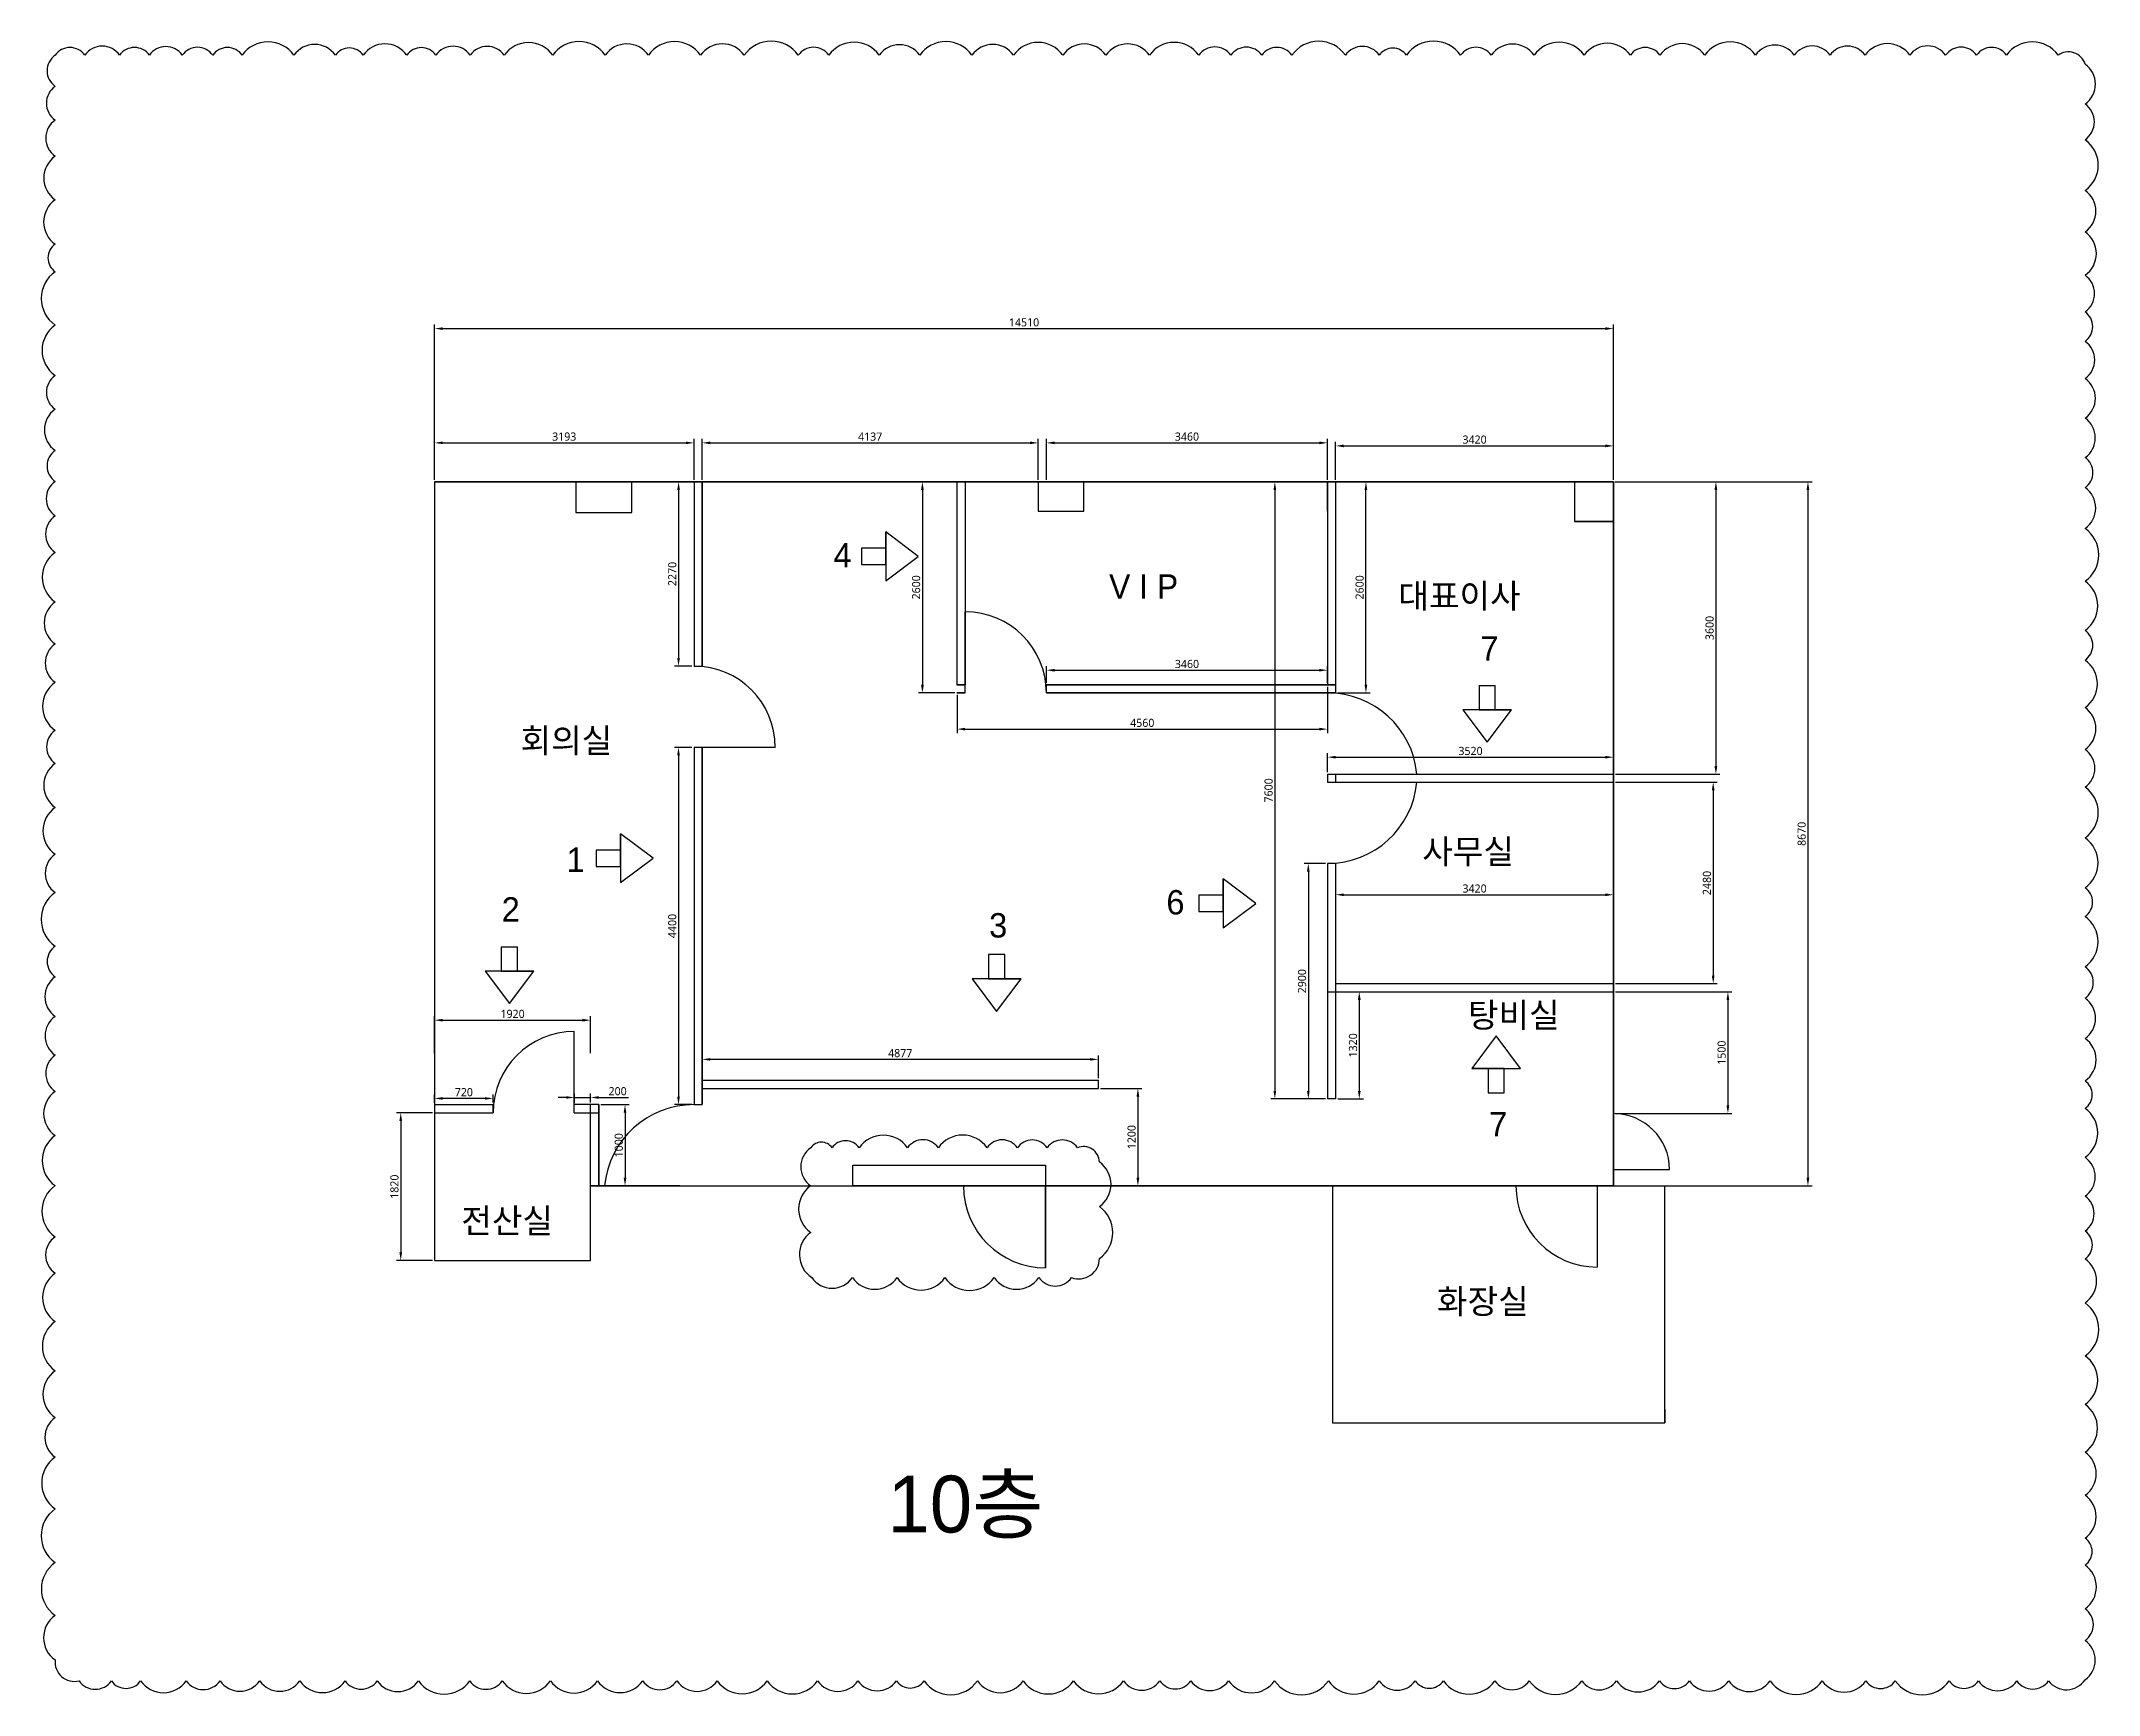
# Model space of a CAD drawing. Header units: millimetres. Extents: x -130754 to 540453, y -575484 to 640875.
# Drawn here: x 515128 to 540453, y -334652 to -314288 of the extents above; entities that cross this region are included whole.
import ezdxf

# ---------------------------------------------------------------- set-up
doc = ezdxf.new("R2010")
doc.units = ezdxf.units.MM
doc.header["$LTSCALE"] = 200
doc.layers.add('e-wire', color=4, linetype='Continuous')
doc.styles.add('굵은굴림체', font='')
doc.styles.add('맑은고딕', font='malgun.ttf')
doc.styles.get('굵은굴림체').set_extended_font_data('TaeGulim')
doc.dimstyles.new('ISO-25', dxfattribs={"dimscale": 40, "dimtxt": 2.5, "dimasz": 2.5, "dimexe": 1.25, "dimexo": 0.625, "dimtad": 1, "dimdec": 0, "dimtxsty": '맑은고딕', "dimcen": 2.5, "dimclrd": 6, "dimclre": 3, "dimadec": 0, "dimazin": 0, "dimtfac": 1, "dimtdec": 0, "dimtmove": 0, "dimatfit": 3, "dimfxl": 1, "dimarcsym": 0})

msp = doc.modelspace()

# ---------------------------------------------------------------- texts
at = {"layer": 'e-wire', "char_height": 300, "attachment_point": 1, "style": '굵은굴림체'}
for s, insert in [('4', (524879.2, -320468.5)), ('7', (532841.7, -321615.6)), ('1', (521594.2, -324217.2)), ('2', (520795.8, -324829.8)), ('6', (528976.6, -324741.8)), ('3', (526794.9, -325025.8)), ('7', (532949.2, -327475))]:
    msp.add_mtext_dynamic_manual_height_columns(s, width=2.438, gutter_width=208.4, heights=[0], dxfattribs=dict(at, insert=insert))
at = {"layer": 'e-wire', "attachment_point": 1, "style": '굵은굴림체'}
for s, insert, char_height in [('{\\fGulim|b0|i0|c129|p50;V I P}', (528271.4, -320853.9), 300), ('{\\fGulim|b0|i0|c129|p50;대표이사}', (531831.7, -320970.5), 300), ('{\\fGulim|b0|i0|c129|p50;회의실}', (521027.6, -322749.6), 300), ('{\\fGulim|b0|i0|c129|p50;사무실}', (532125.8, -324116.7), 300), ('{\\fGulim|b0|i0|c129|p50;탕비실}', (532687.9, -326131.3), 300), ('{\\fGulim|b0|i0|c129|p50;전산실}', (520298.3, -328663.6), 300), ('{\\fGulim|b0|i0|c129|p50;화장실}', (532307, -329657.1), 300), ('10{\\fGulim|b0|i0|c129|p50;층}', (525544.8, -331952.2), 700)]:
    msp.add_mtext(s, dxfattribs=dict(at, insert=insert, char_height=char_height))

# ---------------------------------------------------------------- blocks, each defined once
blk = doc.blocks.new('*D553')
at = {"layer": 'DefPoints', "color": 0, "transparency": 16777216}
for p in [(527400, -319235), (523263, -319714), (527400, -319714)]:
    blk.add_point(p, dxfattribs=at)
at = {"layer": 'e-wire', "color": 3, "lineweight": -2, "transparency": 16777216}
for p, q in [((523263, -319689), (523263, -319185)), ((527400, -319689), (527400, -319185))]:
    blk.add_line(p, q, dxfattribs=at)
at = {"layer": 'e-wire', "color": 6, "lineweight": -2, "transparency": 16777216}
blk.add_line((523363, -319235), (527300, -319235), dxfattribs=at)
at = {"layer": 'e-wire', "color": 6, "transparency": 16777216}
for points in [[(523363, -319218), (523363, -319251), (523263, -319235)], [(527300, -319218), (527300, -319251), (527400, -319235)]]:
    blk.add_solid(points, dxfattribs=at)
at = {"layer": 'e-wire', "color": 0, "transparency": 16777216, "insert": (525331, -319158), "char_height": 100, "attachment_point": 5, "style": '맑은고딕'}
blk.add_mtext('4137', dxfattribs=at)
blk = doc.blocks.new('*D554')
at = {"layer": 'DefPoints', "color": 0, "transparency": 16777216}
for p in [(523163, -319235), (519970, -319714), (523163, -319714)]:
    blk.add_point(p, dxfattribs=at)
at = {"layer": 'e-wire', "color": 3, "lineweight": -2, "transparency": 16777216}
for p, q in [((519970, -319689), (519970, -319185)), ((523163, -319689), (523163, -319185))]:
    blk.add_line(p, q, dxfattribs=at)
at = {"layer": 'e-wire', "color": 6, "lineweight": -2, "transparency": 16777216}
blk.add_line((520070, -319235), (523063, -319235), dxfattribs=at)
at = {"layer": 'e-wire', "color": 6, "transparency": 16777216}
for points in [[(520070, -319218), (520070, -319251), (519970, -319235)], [(523063, -319218), (523063, -319251), (523163, -319235)]]:
    blk.add_solid(points, dxfattribs=at)
at = {"layer": 'e-wire', "color": 0, "transparency": 16777216, "insert": (521566, -319158), "char_height": 100, "attachment_point": 5, "style": '맑은고딕'}
blk.add_mtext('3193', dxfattribs=at)
blk = doc.blocks.new('*D555')
at = {"layer": 'DefPoints', "color": 0, "transparency": 16777216}
for p in [(530960, -319235), (527500, -319714), (530960, -319714)]:
    blk.add_point(p, dxfattribs=at)
at = {"layer": 'e-wire', "color": 3, "lineweight": -2, "transparency": 16777216}
for p, q in [((527500, -319689), (527500, -319185)), ((530960, -319689), (530960, -319185))]:
    blk.add_line(p, q, dxfattribs=at)
at = {"layer": 'e-wire', "color": 6, "lineweight": -2, "transparency": 16777216}
blk.add_line((527600, -319235), (530860, -319235), dxfattribs=at)
at = {"layer": 'e-wire', "color": 6, "transparency": 16777216}
for points in [[(527600, -319218), (527600, -319251), (527500, -319235)], [(530860, -319218), (530860, -319251), (530960, -319235)]]:
    blk.add_solid(points, dxfattribs=at)
at = {"layer": 'e-wire', "color": 0, "transparency": 16777216, "insert": (529230, -319158), "char_height": 100, "attachment_point": 5, "style": '맑은고딕'}
blk.add_mtext('3460', dxfattribs=at)
blk = doc.blocks.new('*D556')
at = {"layer": 'DefPoints', "color": 0, "transparency": 16777216}
for p in [(534480, -319272), (531060, -319714), (534480, -319714)]:
    blk.add_point(p, dxfattribs=at)
at = {"layer": 'e-wire', "color": 3, "lineweight": -2, "transparency": 16777216}
for p, q in [((531060, -319689), (531060, -319222)), ((534480, -319689), (534480, -319222))]:
    blk.add_line(p, q, dxfattribs=at)
at = {"layer": 'e-wire', "color": 6, "lineweight": -2, "transparency": 16777216}
blk.add_line((531160, -319272), (534380, -319272), dxfattribs=at)
at = {"layer": 'e-wire', "color": 6, "transparency": 16777216}
for points in [[(531160, -319255), (531160, -319289), (531060, -319272)], [(534380, -319255), (534380, -319289), (534480, -319272)]]:
    blk.add_solid(points, dxfattribs=at)
at = {"layer": 'e-wire', "color": 0, "transparency": 16777216, "insert": (532770, -319195), "char_height": 100, "attachment_point": 5, "style": '맑은고딕'}
blk.add_mtext('3420', dxfattribs=at)
blk = doc.blocks.new('*D557')
at = {"layer": 'DefPoints', "color": 0, "transparency": 16777216}
for p in [(534480, -319714), (534480, -323314), (535740, -323314)]:
    blk.add_point(p, dxfattribs=at)
at = {"layer": 'e-wire', "color": 3, "lineweight": -2, "transparency": 16777216}
for p, q in [((534505, -319714), (535790, -319714)), ((534505, -323314), (535790, -323314))]:
    blk.add_line(p, q, dxfattribs=at)
at = {"layer": 'e-wire', "color": 6, "lineweight": -2, "transparency": 16777216}
blk.add_line((535740, -319814), (535740, -323214), dxfattribs=at)
at = {"layer": 'e-wire', "color": 6, "transparency": 16777216}
for points in [[(535723, -319814), (535757, -319814), (535740, -319714)], [(535723, -323214), (535757, -323214), (535740, -323314)]]:
    blk.add_solid(points, dxfattribs=at)
at = {"layer": 'e-wire', "color": 0, "transparency": 16777216, "insert": (535663, -321514), "char_height": 100, "attachment_point": 5, "rotation": 90, "style": '맑은고딕'}
blk.add_mtext('3600', dxfattribs=at)
blk = doc.blocks.new('*D558')
at = {"layer": 'DefPoints', "color": 0, "transparency": 16777216}
for p in [(534480, -323414), (534480, -325894), (535707, -325894)]:
    blk.add_point(p, dxfattribs=at)
at = {"layer": 'e-wire', "color": 3, "lineweight": -2, "transparency": 16777216}
for p, q in [((534505, -323414), (535757, -323414)), ((534505, -325894), (535757, -325894))]:
    blk.add_line(p, q, dxfattribs=at)
at = {"layer": 'e-wire', "color": 6, "lineweight": -2, "transparency": 16777216}
blk.add_line((535707, -323514), (535707, -325794), dxfattribs=at)
at = {"layer": 'e-wire', "color": 6, "transparency": 16777216}
for points in [[(535690, -323514), (535724, -323514), (535707, -323414)], [(535690, -325794), (535724, -325794), (535707, -325894)]]:
    blk.add_solid(points, dxfattribs=at)
at = {"layer": 'e-wire', "color": 0, "transparency": 16777216, "insert": (535630, -324654), "char_height": 100, "attachment_point": 5, "rotation": 90, "style": '맑은고딕'}
blk.add_mtext('2480', dxfattribs=at)
blk = doc.blocks.new('*D559')
at = {"layer": 'DefPoints', "color": 0, "transparency": 16777216}
for p in [(534480, -317828), (519970, -319714), (534480, -319714)]:
    blk.add_point(p, dxfattribs=at)
at = {"layer": 'e-wire', "color": 3, "lineweight": -2, "transparency": 16777216}
for p, q in [((519970, -319689), (519970, -317778)), ((534480, -319689), (534480, -317778))]:
    blk.add_line(p, q, dxfattribs=at)
at = {"layer": 'e-wire', "color": 6, "lineweight": -2, "transparency": 16777216}
blk.add_line((520070, -317828), (534380, -317828), dxfattribs=at)
at = {"layer": 'e-wire', "color": 6, "transparency": 16777216}
for points in [[(520070, -317811), (520070, -317844), (519970, -317828)], [(534380, -317811), (534380, -317844), (534480, -317828)]]:
    blk.add_solid(points, dxfattribs=at)
at = {"layer": 'e-wire', "color": 0, "transparency": 16777216, "insert": (527225, -317751), "char_height": 100, "attachment_point": 5, "style": '맑은고딕'}
blk.add_mtext('14510', dxfattribs=at)
blk = doc.blocks.new('*D560')
at = {"layer": 'DefPoints', "color": 0, "transparency": 16777216}
for p in [(534470, -319714), (534480, -328384), (536873, -328384)]:
    blk.add_point(p, dxfattribs=at)
at = {"layer": 'e-wire', "color": 3, "lineweight": -2, "transparency": 16777216}
for p, q in [((534495, -319714), (536923, -319714)), ((534505, -328384), (536923, -328384))]:
    blk.add_line(p, q, dxfattribs=at)
at = {"layer": 'e-wire', "color": 6, "lineweight": -2, "transparency": 16777216}
blk.add_line((536873, -319814), (536873, -328284), dxfattribs=at)
at = {"layer": 'e-wire', "color": 6, "transparency": 16777216}
for points in [[(536856, -319814), (536890, -319814), (536873, -319714)], [(536856, -328284), (536890, -328284), (536873, -328384)]]:
    blk.add_solid(points, dxfattribs=at)
at = {"layer": 'e-wire', "color": 0, "transparency": 16777216, "insert": (536796, -324049), "char_height": 100, "attachment_point": 5, "rotation": 90, "style": '맑은고딕'}
blk.add_mtext('8670', dxfattribs=at)
blk = doc.blocks.new('*D568')
at = {"layer": 'DefPoints', "color": 0, "transparency": 16777216}
for p in [(526400, -319714), (525974, -322314), (526400, -322314)]:
    blk.add_point(p, dxfattribs=at)
at = {"layer": 'e-wire', "color": 3, "lineweight": -2, "transparency": 16777216}
for p, q in [((526375, -319714), (525924, -319714)), ((526375, -322314), (525924, -322314))]:
    blk.add_line(p, q, dxfattribs=at)
at = {"layer": 'e-wire', "color": 6, "lineweight": -2, "transparency": 16777216}
blk.add_line((525974, -319814), (525974, -322214), dxfattribs=at)
at = {"layer": 'e-wire', "color": 6, "transparency": 16777216}
for points in [[(525957, -319814), (525991, -319814), (525974, -319714)], [(525957, -322214), (525991, -322214), (525974, -322314)]]:
    blk.add_solid(points, dxfattribs=at)
at = {"layer": 'e-wire', "color": 0, "transparency": 16777216, "insert": (525897, -321014), "char_height": 100, "attachment_point": 5, "rotation": 90, "style": '맑은고딕'}
blk.add_mtext('2600', dxfattribs=at)
blk = doc.blocks.new('*D569')
at = {"layer": 'DefPoints', "color": 0, "transparency": 16777216}
for p in [(526400, -322314), (530960, -322214), (530960, -322760)]:
    blk.add_point(p, dxfattribs=at)
at = {"layer": 'e-wire', "color": 3, "lineweight": -2, "transparency": 16777216}
for p, q in [((526400, -322339), (526400, -322810)), ((530960, -322239), (530960, -322810))]:
    blk.add_line(p, q, dxfattribs=at)
at = {"layer": 'e-wire', "color": 6, "lineweight": -2, "transparency": 16777216}
blk.add_line((526500, -322760), (530860, -322760), dxfattribs=at)
at = {"layer": 'e-wire', "color": 6, "transparency": 16777216}
for points in [[(526500, -322743), (526500, -322776), (526400, -322760)], [(530860, -322743), (530860, -322776), (530960, -322760)]]:
    blk.add_solid(points, dxfattribs=at)
at = {"layer": 'e-wire', "color": 0, "transparency": 16777216, "insert": (528680, -322683), "char_height": 100, "attachment_point": 5, "style": '맑은고딕'}
blk.add_mtext('4560', dxfattribs=at)
blk = doc.blocks.new('*D570')
at = {"layer": 'DefPoints', "color": 0, "transparency": 16777216}
for p in [(530960, -319714), (530312, -327314), (530960, -327314)]:
    blk.add_point(p, dxfattribs=at)
at = {"layer": 'e-wire', "color": 3, "lineweight": -2, "transparency": 16777216}
for p, q in [((530935, -319714), (530262, -319714)), ((530935, -327314), (530262, -327314))]:
    blk.add_line(p, q, dxfattribs=at)
at = {"layer": 'e-wire', "color": 6, "lineweight": -2, "transparency": 16777216}
blk.add_line((530312, -319814), (530312, -327214), dxfattribs=at)
at = {"layer": 'e-wire', "color": 6, "transparency": 16777216}
for points in [[(530295, -319814), (530328, -319814), (530312, -319714)], [(530295, -327214), (530328, -327214), (530312, -327314)]]:
    blk.add_solid(points, dxfattribs=at)
at = {"layer": 'e-wire', "color": 0, "transparency": 16777216, "insert": (530235, -323514), "char_height": 100, "attachment_point": 5, "rotation": 90, "style": '맑은고딕'}
blk.add_mtext('7600', dxfattribs=at)
blk = doc.blocks.new('*D571')
at = {"layer": 'DefPoints', "color": 0, "transparency": 16777216}
for p in [(534480, -323414), (531060, -324414), (534480, -324799)]:
    blk.add_point(p, dxfattribs=at)
at = {"layer": 'e-wire', "color": 3, "lineweight": -2, "transparency": 16777216}
for p, q in [((534480, -323439), (534480, -324849)), ((531060, -324439), (531060, -324849))]:
    blk.add_line(p, q, dxfattribs=at)
at = {"layer": 'e-wire', "color": 6, "lineweight": -2, "transparency": 16777216}
blk.add_line((531160, -324799), (534380, -324799), dxfattribs=at)
at = {"layer": 'e-wire', "color": 6, "transparency": 16777216}
for points in [[(531160, -324783), (531160, -324816), (531060, -324799)], [(534380, -324783), (534380, -324816), (534480, -324799)]]:
    blk.add_solid(points, dxfattribs=at)
at = {"layer": 'e-wire', "color": 0, "transparency": 16777216, "insert": (532770, -324723), "char_height": 100, "attachment_point": 5, "style": '맑은고딕'}
blk.add_mtext('3420', dxfattribs=at)
blk = doc.blocks.new('*D572')
at = {"layer": 'DefPoints', "color": 0, "transparency": 16777216}
for p in [(521890, -326344), (519970, -326774), (521890, -326774)]:
    blk.add_point(p, dxfattribs=at)
at = {"layer": 'e-wire', "color": 3, "lineweight": -2, "transparency": 16777216}
for p, q in [((519970, -326749), (519970, -326294)), ((521890, -326749), (521890, -326294))]:
    blk.add_line(p, q, dxfattribs=at)
at = {"layer": 'e-wire', "color": 6, "lineweight": -2, "transparency": 16777216}
blk.add_line((520070, -326344), (521790, -326344), dxfattribs=at)
at = {"layer": 'e-wire', "color": 6, "transparency": 16777216}
for points in [[(520070, -326327), (520070, -326361), (519970, -326344)], [(521790, -326327), (521790, -326361), (521890, -326344)]]:
    blk.add_solid(points, dxfattribs=at)
at = {"layer": 'e-wire', "color": 0, "transparency": 16777216, "insert": (520930, -326267), "char_height": 100, "attachment_point": 5, "style": '맑은고딕'}
blk.add_mtext('1920', dxfattribs=at)
blk = doc.blocks.new('*D600')
at = {"layer": 'DefPoints', "color": 0, "transparency": 16777216}
for p in [(528140, -327184), (528185, -328384), (528626, -328384)]:
    blk.add_point(p, dxfattribs=at)
at = {"layer": 'e-wire', "color": 3, "lineweight": -2, "transparency": 16777216}
for p, q in [((528165, -327184), (528676, -327184)), ((528210, -328384), (528676, -328384))]:
    blk.add_line(p, q, dxfattribs=at)
at = {"layer": 'e-wire', "color": 6, "lineweight": -2, "transparency": 16777216}
blk.add_line((528626, -327284), (528626, -328284), dxfattribs=at)
at = {"layer": 'e-wire', "color": 6, "transparency": 16777216}
for points in [[(528609, -327284), (528643, -327284), (528626, -327184)], [(528609, -328284), (528643, -328284), (528626, -328384)]]:
    blk.add_solid(points, dxfattribs=at)
at = {"layer": 'e-wire', "color": 0, "transparency": 16777216, "insert": (528549, -327784), "char_height": 100, "attachment_point": 5, "rotation": 90, "style": '맑은고딕'}
blk.add_mtext('1200', dxfattribs=at)
blk = doc.blocks.new('*D601')
at = {"layer": 'DefPoints', "color": 0, "transparency": 16777216}
for p in [(519970, -327484), (519553, -329304), (519970, -329304)]:
    blk.add_point(p, dxfattribs=at)
at = {"layer": 'e-wire', "color": 3, "lineweight": -2, "transparency": 16777216}
for p, q in [((519945, -327484), (519503, -327484)), ((519945, -329304), (519503, -329304))]:
    blk.add_line(p, q, dxfattribs=at)
at = {"layer": 'e-wire', "color": 6, "lineweight": -2, "transparency": 16777216}
blk.add_line((519553, -327584), (519553, -329204), dxfattribs=at)
at = {"layer": 'e-wire', "color": 6, "transparency": 16777216}
for points in [[(519537, -327584), (519570, -327584), (519553, -327484)], [(519537, -329204), (519570, -329204), (519553, -329304)]]:
    blk.add_solid(points, dxfattribs=at)
at = {"layer": 'e-wire', "color": 0, "transparency": 16777216, "insert": (519476, -328394), "char_height": 100, "attachment_point": 5, "rotation": 90, "style": '맑은고딕'}
blk.add_mtext('1820', dxfattribs=at)
blk = doc.blocks.new('*D603')
at = {"layer": 'DefPoints', "color": 0, "transparency": 16777216}
for p in [(534480, -325994), (534480, -327494), (535888, -327494)]:
    blk.add_point(p, dxfattribs=at)
at = {"layer": 'e-wire', "color": 3, "lineweight": -2, "transparency": 16777216}
for p, q in [((534505, -325994), (535938, -325994)), ((534505, -327494), (535938, -327494))]:
    blk.add_line(p, q, dxfattribs=at)
at = {"layer": 'e-wire', "color": 6, "lineweight": -2, "transparency": 16777216}
blk.add_line((535888, -326094), (535888, -327394), dxfattribs=at)
at = {"layer": 'e-wire', "color": 6, "transparency": 16777216}
for points in [[(535871, -326094), (535904, -326094), (535888, -325994)], [(535871, -327394), (535904, -327394), (535888, -327494)]]:
    blk.add_solid(points, dxfattribs=at)
at = {"layer": 'e-wire', "color": 0, "transparency": 16777216, "insert": (535811, -326744), "char_height": 100, "attachment_point": 5, "rotation": 90, "style": '맑은고딕'}
blk.add_mtext('1500', dxfattribs=at)
blk = doc.blocks.new('*D605')
at = {"layer": 'DefPoints', "color": 0, "transparency": 16777216}
for p in [(523263, -326827), (523263, -327084), (528140, -327084)]:
    blk.add_point(p, dxfattribs=at)
at = {"layer": 'e-wire', "color": 3, "lineweight": -2, "transparency": 16777216}
for p, q in [((523263, -327059), (523263, -326777)), ((528140, -327059), (528140, -326777))]:
    blk.add_line(p, q, dxfattribs=at)
at = {"layer": 'e-wire', "color": 6, "lineweight": -2, "transparency": 16777216}
blk.add_line((528040, -326827), (523363, -326827), dxfattribs=at)
at = {"layer": 'e-wire', "color": 6, "transparency": 16777216}
for points in [[(523363, -326810), (523363, -326843), (523263, -326827)], [(528040, -326810), (528040, -326843), (528140, -326827)]]:
    blk.add_solid(points, dxfattribs=at)
at = {"layer": 'e-wire', "color": 0, "transparency": 16777216, "insert": (525701, -326750), "char_height": 100, "attachment_point": 5, "style": '맑은고딕'}
blk.add_mtext('4877', dxfattribs=at)
blk = doc.blocks.new('*D606')
at = {"layer": 'DefPoints', "color": 0, "transparency": 16777216}
for p in [(523163, -322984), (522972, -327384), (523163, -327384)]:
    blk.add_point(p, dxfattribs=at)
at = {"layer": 'e-wire', "color": 3, "lineweight": -2, "transparency": 16777216}
for p, q in [((523138, -322984), (522922, -322984)), ((523138, -327384), (522922, -327384))]:
    blk.add_line(p, q, dxfattribs=at)
at = {"layer": 'e-wire', "color": 6, "lineweight": -2, "transparency": 16777216}
blk.add_line((522972, -323084), (522972, -327284), dxfattribs=at)
at = {"layer": 'e-wire', "color": 6, "transparency": 16777216}
for points in [[(522955, -323084), (522989, -323084), (522972, -322984)], [(522955, -327284), (522989, -327284), (522972, -327384)]]:
    blk.add_solid(points, dxfattribs=at)
at = {"layer": 'e-wire', "color": 0, "transparency": 16777216, "insert": (522895, -325184), "char_height": 100, "attachment_point": 5, "rotation": 90, "style": '맑은고딕'}
blk.add_mtext('4400', dxfattribs=at)
blk = doc.blocks.new('*D607')
at = {"layer": 'DefPoints', "color": 0, "transparency": 16777216}
for p in [(523163, -319714), (522973, -321984), (523163, -321984)]:
    blk.add_point(p, dxfattribs=at)
at = {"layer": 'e-wire', "color": 3, "lineweight": -2, "transparency": 16777216}
for p, q in [((523138, -319714), (522923, -319714)), ((523138, -321984), (522923, -321984))]:
    blk.add_line(p, q, dxfattribs=at)
at = {"layer": 'e-wire', "color": 6, "lineweight": -2, "transparency": 16777216}
blk.add_line((522973, -319814), (522973, -321884), dxfattribs=at)
at = {"layer": 'e-wire', "color": 6, "transparency": 16777216}
for points in [[(522956, -319814), (522989, -319814), (522973, -319714)], [(522956, -321884), (522989, -321884), (522973, -321984)]]:
    blk.add_solid(points, dxfattribs=at)
at = {"layer": 'e-wire', "color": 0, "transparency": 16777216, "insert": (522896, -320849), "char_height": 100, "attachment_point": 5, "rotation": 90, "style": '맑은고딕'}
blk.add_mtext('2270', dxfattribs=at)
blk = doc.blocks.new('*D608')
at = {"layer": 'DefPoints', "color": 0, "transparency": 16777216}
for p in [(530960, -322034), (527500, -322214), (530960, -322214)]:
    blk.add_point(p, dxfattribs=at)
at = {"layer": 'e-wire', "color": 3, "lineweight": -2, "transparency": 16777216}
for p, q in [((527500, -322189), (527500, -321984)), ((530960, -322189), (530960, -321984))]:
    blk.add_line(p, q, dxfattribs=at)
at = {"layer": 'e-wire', "color": 6, "lineweight": -2, "transparency": 16777216}
blk.add_line((527600, -322034), (530860, -322034), dxfattribs=at)
at = {"layer": 'e-wire', "color": 6, "transparency": 16777216}
for points in [[(527600, -322018), (527600, -322051), (527500, -322034)], [(530860, -322018), (530860, -322051), (530960, -322034)]]:
    blk.add_solid(points, dxfattribs=at)
at = {"layer": 'e-wire', "color": 0, "transparency": 16777216, "insert": (529230, -321958), "char_height": 100, "attachment_point": 5, "style": '맑은고딕'}
blk.add_mtext('3460', dxfattribs=at)
blk = doc.blocks.new('*D609')
at = {"layer": 'DefPoints', "color": 0, "transparency": 16777216}
for p in [(531060, -319714), (531433, -319714), (531060, -322314)]:
    blk.add_point(p, dxfattribs=at)
at = {"layer": 'e-wire', "color": 3, "lineweight": -2, "transparency": 16777216}
for p, q in [((531085, -319714), (531483, -319714)), ((531085, -322314), (531483, -322314))]:
    blk.add_line(p, q, dxfattribs=at)
at = {"layer": 'e-wire', "color": 6, "lineweight": -2, "transparency": 16777216}
blk.add_line((531433, -322214), (531433, -319814), dxfattribs=at)
at = {"layer": 'e-wire', "color": 6, "transparency": 16777216}
for points in [[(531416, -319814), (531449, -319814), (531433, -319714)], [(531416, -322214), (531449, -322214), (531433, -322314)]]:
    blk.add_solid(points, dxfattribs=at)
at = {"layer": 'e-wire', "color": 0, "transparency": 16777216, "insert": (531356, -321014), "char_height": 100, "attachment_point": 5, "rotation": 90, "style": '맑은고딕'}
blk.add_mtext('2600', dxfattribs=at)
blk = doc.blocks.new('*D610')
at = {"layer": 'DefPoints', "color": 0, "transparency": 16777216}
for p in [(534480, -323105), (530960, -323314), (534480, -323314)]:
    blk.add_point(p, dxfattribs=at)
at = {"layer": 'e-wire', "color": 3, "lineweight": -2, "transparency": 16777216}
for p, q in [((530960, -323289), (530960, -323055)), ((534480, -323289), (534480, -323055))]:
    blk.add_line(p, q, dxfattribs=at)
at = {"layer": 'e-wire', "color": 6, "lineweight": -2, "transparency": 16777216}
blk.add_line((531060, -323105), (534380, -323105), dxfattribs=at)
at = {"layer": 'e-wire', "color": 6, "transparency": 16777216}
for points in [[(531060, -323089), (531060, -323122), (530960, -323105)], [(534380, -323089), (534380, -323122), (534480, -323105)]]:
    blk.add_solid(points, dxfattribs=at)
at = {"layer": 'e-wire', "color": 0, "transparency": 16777216, "insert": (532720, -323029), "char_height": 100, "attachment_point": 5, "style": '맑은고딕'}
blk.add_mtext('3520', dxfattribs=at)
blk = doc.blocks.new('*D611')
at = {"layer": 'DefPoints', "color": 0, "transparency": 16777216}
for p in [(531060, -325994), (531060, -327314), (531351, -327314)]:
    blk.add_point(p, dxfattribs=at)
at = {"layer": 'e-wire', "color": 3, "lineweight": -2, "transparency": 16777216}
for p, q in [((531085, -325994), (531401, -325994)), ((531085, -327314), (531401, -327314))]:
    blk.add_line(p, q, dxfattribs=at)
at = {"layer": 'e-wire', "color": 6, "lineweight": -2, "transparency": 16777216}
blk.add_line((531351, -326094), (531351, -327214), dxfattribs=at)
at = {"layer": 'e-wire', "color": 6, "transparency": 16777216}
for points in [[(531334, -326094), (531368, -326094), (531351, -325994)], [(531334, -327214), (531368, -327214), (531351, -327314)]]:
    blk.add_solid(points, dxfattribs=at)
at = {"layer": 'e-wire', "color": 0, "transparency": 16777216, "insert": (531274, -326654), "char_height": 100, "attachment_point": 5, "rotation": 90, "style": '맑은고딕'}
blk.add_mtext('1320', dxfattribs=at)
blk = doc.blocks.new('*D612')
at = {"layer": 'DefPoints', "color": 0, "transparency": 16777216}
for p in [(530960, -324414), (530724, -327314), (530960, -327314)]:
    blk.add_point(p, dxfattribs=at)
at = {"layer": 'e-wire', "color": 3, "lineweight": -2, "transparency": 16777216}
for p, q in [((530935, -324414), (530674, -324414)), ((530935, -327314), (530674, -327314))]:
    blk.add_line(p, q, dxfattribs=at)
at = {"layer": 'e-wire', "color": 6, "lineweight": -2, "transparency": 16777216}
blk.add_line((530724, -324514), (530724, -327214), dxfattribs=at)
at = {"layer": 'e-wire', "color": 6, "transparency": 16777216}
for points in [[(530707, -324514), (530740, -324514), (530724, -324414)], [(530707, -327214), (530740, -327214), (530724, -327314)]]:
    blk.add_solid(points, dxfattribs=at)
at = {"layer": 'e-wire', "color": 0, "transparency": 16777216, "insert": (530647, -325864), "char_height": 100, "attachment_point": 5, "rotation": 90, "style": '맑은고딕'}
blk.add_mtext('2900', dxfattribs=at)
blk = doc.blocks.new('*D613')
at = {"layer": 'DefPoints', "color": 0, "transparency": 16777216}
for p in [(521990, -327384), (521990, -328384), (522314, -328384)]:
    blk.add_point(p, dxfattribs=at)
at = {"layer": 'e-wire', "color": 3, "lineweight": -2, "transparency": 16777216}
for p, q in [((522015, -327384), (522364, -327384)), ((522015, -328384), (522364, -328384))]:
    blk.add_line(p, q, dxfattribs=at)
at = {"layer": 'e-wire', "color": 6, "lineweight": -2, "transparency": 16777216}
blk.add_line((522314, -327484), (522314, -328284), dxfattribs=at)
at = {"layer": 'e-wire', "color": 6, "transparency": 16777216}
for points in [[(522297, -327484), (522330, -327484), (522314, -327384)], [(522297, -328284), (522330, -328284), (522314, -328384)]]:
    blk.add_solid(points, dxfattribs=at)
at = {"layer": 'e-wire', "color": 0, "transparency": 16777216, "insert": (522237, -327884), "char_height": 100, "attachment_point": 5, "rotation": 90, "style": '맑은고딕'}
blk.add_mtext('1000', dxfattribs=at)
blk = doc.blocks.new('*D614')
at = {"layer": 'DefPoints', "color": 0, "transparency": 16777216}
for p in [(521690, -327384), (521890, -327296), (521890, -327384)]:
    blk.add_point(p, dxfattribs=at)
at = {"layer": 'e-wire', "color": 6, "lineweight": -2, "transparency": 16777216}
for p, q in [((521590, -327296), (521490, -327296)), ((521690, -327296), (521890, -327296)), ((521990, -327296), (522356, -327296))]:
    blk.add_line(p, q, dxfattribs=at)
at = {"layer": 'e-wire', "color": 3, "lineweight": -2, "transparency": 16777216}
for p, q in [((521690, -327359), (521690, -327246)), ((521890, -327359), (521890, -327246))]:
    blk.add_line(p, q, dxfattribs=at)
at = {"layer": 'e-wire', "color": 6, "transparency": 16777216}
for points in [[(521590, -327279), (521590, -327312), (521690, -327296)], [(521990, -327279), (521990, -327312), (521890, -327296)]]:
    blk.add_solid(points, dxfattribs=at)
at = {"layer": 'e-wire', "color": 0, "transparency": 16777216, "insert": (522223, -327219), "char_height": 100, "attachment_point": 5, "style": '맑은고딕'}
blk.add_mtext('200', dxfattribs=at)
blk = doc.blocks.new('*D615')
at = {"layer": 'DefPoints', "color": 0, "transparency": 16777216}
for p in [(519970, -327307), (519970, -327383), (520690, -327383)]:
    blk.add_point(p, dxfattribs=at)
at = {"layer": 'e-wire', "color": 3, "lineweight": -2, "transparency": 16777216}
for p, q in [((519970, -327358), (519970, -327257)), ((520690, -327358), (520690, -327257))]:
    blk.add_line(p, q, dxfattribs=at)
at = {"layer": 'e-wire', "color": 6, "lineweight": -2, "transparency": 16777216}
blk.add_line((520590, -327307), (520070, -327307), dxfattribs=at)
at = {"layer": 'e-wire', "color": 6, "transparency": 16777216}
for points in [[(520070, -327291), (520070, -327324), (519970, -327307)], [(520590, -327291), (520590, -327324), (520690, -327307)]]:
    blk.add_solid(points, dxfattribs=at)
at = {"layer": 'e-wire', "color": 0, "transparency": 16777216, "insert": (520330, -327231), "char_height": 100, "attachment_point": 5, "style": '맑은고딕'}
blk.add_mtext('720', dxfattribs=at)

# ---------------------------------------------------------------- dimensions: what is measured, and where the dimension line sits
at = {"layer": 'e-wire'}
for base, p1, p2, picture, middle in [((534479.6, -317827.6), (519969.6, -319714), (534479.6, -319714), '*D559', (527224.6, -317750.7)), ((523162.9, -319234.8), (519969.6, -319714), (523162.9, -319714), '*D554', (521566.2, -319157.8)), ((527399.6, -319234.8), (523262.9, -319714), (527399.6, -319714), '*D553', (525331.2, -319157.8)), ((530959.6, -319234.8), (527499.6, -319714), (530959.6, -319714), '*D555', (529229.6, -319158.1)), ((534479.6, -319272.1), (531059.6, -319714), (534479.6, -319714), '*D556', (532769.6, -319195.4)), ((530959.6, -322034.4), (527499.6, -322214), (530959.6, -322214), '*D608', (529229.6, -321957.7)), ((530959.6, -322759.6), (526399.6, -322314), (530959.6, -322214), '*D569', (528679.6, -322682.9)), ((534479.6, -323105.2), (530959.6, -323314), (534479.6, -323314), '*D610', (532719.6, -323028.5)), ((534479.6, -324799.4), (531059.6, -324414), (534479.6, -323414), '*D571', (532769.6, -324722.7)), ((521889.6, -326344.1), (519969.6, -326773.7), (521889.6, -326773.7), '*D572', (520929.6, -326267.1)), ((523262.9, -326826.6), (528139.6, -327084), (523262.9, -327084), '*D605', (525701.2, -326749.9)), ((519969.6, -327307.3), (520689.6, -327383.2), (519969.6, -327383.2), '*D615', (520329.6, -327230.6)), ((521889.6, -327295.8), (521689.6, -327384), (521889.6, -327384), '*D614', (522222.7, -327219.1))]:
    dim = msp.add_linear_dim(base=base, p1=p1, p2=p2, dimstyle='ISO-25', dxfattribs=at)
    dim.commit()
    dim.dimension.update_dxf_attribs({"geometry": picture, "text_midpoint": middle})
for base, p1, p2, picture, middle in [((522972.8, -321984), (523162.9, -319714), (523162.9, -321984), '*D607', (522896.1, -320849)), ((525974.1, -322314), (526399.6, -319714), (526399.6, -322314), '*D568', (525897.4, -321014)), ((530311.8, -327314), (530959.6, -319714), (530959.6, -327314), '*D570', (530235.2, -323514)), ((531432.6, -319714), (531059.6, -322314), (531059.6, -319714), '*D609', (531356, -321014)), ((536873, -328384), (534469.6, -319714), (534479.6, -328384), '*D560', (536796.3, -324049)), ((535739.9, -323314), (534479.6, -319714), (534479.6, -323314), '*D557', (535663.3, -321514)), ((522972, -327384), (523162.9, -322984), (523162.9, -327384), '*D606', (522895.3, -325184)), ((535706.8, -325894), (534479.6, -323414), (534479.6, -325894), '*D558', (535630.2, -324654)), ((530723.6, -327314), (530959.6, -324414), (530959.6, -327314), '*D612', (530646.9, -325864)), ((531351, -327314), (531059.6, -325994), (531059.6, -327314), '*D611', (531274, -326654)), ((535887.5, -327494), (534479.6, -325994), (534479.6, -327494), '*D603', (535810.6, -326744)), ((528626.1, -328384), (528139.6, -327184), (528184.6, -328384), '*D600', (528549.2, -327784)), ((522313.5, -328384), (521989.6, -327384), (521989.6, -328384), '*D613', (522236.6, -327884)), ((519553.3, -329304), (519969.6, -327484), (519969.6, -329304), '*D601', (519476.4, -328394))]:
    dim = msp.add_linear_dim(base=base, p1=p1, p2=p2, angle=90, dimstyle='ISO-25', dxfattribs=at)
    dim.commit()
    dim.dimension.update_dxf_attribs({"geometry": picture, "text_midpoint": middle})

# ---------------------------------------------------------------- linework, layer by layer
at = {"layer": 'e-wire'}
for p, q in [((534109.6, -319714), (519969.6, -319714)), ((519969.6, -319714), (534469.6, -319714)), ((519969.6, -319714), (519969.6, -328384)), ((519969.6, -319714), (521709.6, -319714)), ((521709.6, -319714), (521709.6, -320094)), ((521709.6, -319714), (527399.6, -319714)), ((522399.6, -320094), (522399.6, -319714)), ((523162.9, -319714), (523162.9, -321984)), ((523162.9, -319714), (523162.9, -321984)), ((523262.9, -319714), (523262.9, -321989.1)), ((523262.9, -319714), (523262.9, -321989.1)), ((523262.9, -321989.1), (523262.9, -319714)), ((526399.6, -319714), (526399.6, -322214)), ((526499.6, -319714), (526499.6, -322214)), ((527399.6, -319714), (527399.6, -320074)), ((527959.6, -320074), (527959.6, -319714)), ((527959.6, -319714), (533999.6, -319714)), ((530959.6, -320074), (530959.6, -319714)), ((530959.6, -319714), (530959.6, -322214)), ((530959.6, -319714), (530959.6, -322214)), ((531059.6, -319714), (531059.6, -322314)), ((531059.6, -319714), (531059.6, -322314)), ((531059.6, -319714), (531059.6, -322314)), ((531059.6, -319714), (534479.6, -319714)), ((533999.6, -319714), (533999.6, -320204)), ((534479.6, -319714), (534479.6, -328384)), ((521709.6, -320094), (522399.6, -320094)), ((527399.6, -320074), (527959.6, -320074)), ((525523.6, -320532.3), (525523.6, -320332.3)), ((525523.6, -320332.3), (525523.6, -320932.3)), ((525923.6, -320632.3), (525523.6, -320332.3)), ((533999.6, -320204), (534479.6, -320204)), ((534479.6, -320204), (533999.6, -320204)), ((525223.6, -320532.3), (525223.6, -320732.3)), ((525523.6, -320532.3), (525223.6, -320532.3)), ((525523.6, -320732.3), (525523.6, -320532.3)), ((525223.6, -320732.3), (525523.6, -320732.3)), ((525523.6, -320932.3), (525923.6, -320632.3)), ((525523.6, -320732.3), (525523.6, -320932.3)), ((526499.6, -322314), (526499.6, -321314)), ((523162.9, -321984), (523262.9, -321984)), ((526399.6, -322214), (526499.6, -322214)), ((526499.6, -322214), (526399.6, -322214)), ((526399.6, -322314), (526499.6, -322314)), ((526499.6, -322314), (526399.6, -322314)), ((531059.6, -322214), (527499.6, -322214)), ((527499.6, -322214), (531059.6, -322214)), ((527499.6, -322314), (527499.6, -322214)), ((531059.6, -322314), (527499.6, -322314)), ((527499.6, -322314), (531059.6, -322314)), ((532824.7, -322221.9), (532824.7, -322521.9)), ((532824.7, -322221.9), (533024.7, -322221.9)), ((533024.7, -322521.9), (533024.7, -322221.9)), ((532824.7, -322521.9), (532624.7, -322521.9)), ((533224.7, -322521.9), (532624.7, -322521.9)), ((532624.7, -322521.9), (532924.7, -322921.9)), ((532824.7, -322521.9), (533024.7, -322521.9)), ((532924.7, -322921.9), (533224.7, -322521.9)), ((533024.7, -322521.9), (533224.7, -322521.9)), ((524162.9, -322984), (523162.9, -322984)), ((523162.9, -322984), (523162.9, -327384)), ((523162.9, -322984), (523162.9, -327384)), ((523262.9, -327384), (523262.9, -322984)), ((523262.9, -322984), (523262.9, -327384)), ((523262.9, -322984), (523262.9, -327384)), ((530959.6, -323314), (534479.6, -323314)), ((530959.6, -323314), (534479.6, -323314)), ((530959.6, -323314), (530959.6, -323414)), ((530959.6, -323314), (532059.6, -323314)), ((530959.6, -323314), (531959.6, -323314)), ((530959.6, -323314), (532059.6, -323314)), ((531059.6, -323314), (531059.6, -323414)), ((530959.6, -323414), (532059.6, -323414)), ((530966.6, -323414), (534479.6, -323414)), ((522258.8, -324250.3), (522258.8, -324050.3)), ((522258.8, -324050.3), (522258.8, -324650.3)), ((522658.8, -324350.3), (522258.8, -324050.3)), ((521958.8, -324250.3), (521958.8, -324450.3)), ((522258.8, -324250.3), (521958.8, -324250.3)), ((522258.8, -324450.3), (522258.8, -324250.3)), ((522258.8, -324650.3), (522658.8, -324350.3)), ((530959.6, -324414), (530959.6, -325614)), ((531059.6, -324414), (530959.6, -324414)), ((531059.6, -324414), (531059.6, -325514)), ((531059.6, -324414), (531059.6, -325514)), ((521958.8, -324450.3), (522258.8, -324450.3)), ((522258.8, -324450.3), (522258.8, -324650.3)), ((529677.6, -324805.2), (529677.6, -324605.2)), ((529677.6, -324605.2), (529677.6, -325205.2)), ((530077.6, -324905.2), (529677.6, -324605.2)), ((529377.6, -324805.2), (529377.6, -325005.2)), ((529677.6, -324805.2), (529377.6, -324805.2)), ((529677.6, -325005.2), (529677.6, -324805.2)), ((529677.6, -325205.2), (530077.6, -324905.2)), ((529377.6, -325005.2), (529677.6, -325005.2)), ((529677.6, -325005.2), (529677.6, -325205.2)), ((520790.5, -325440.1), (520790.5, -325740.1)), ((520790.5, -325440.1), (520990.5, -325440.1)), ((520990.5, -325740.1), (520990.5, -325440.1)), ((526987.5, -325536.2), (526787.5, -325536.2)), ((526787.5, -325536.2), (526787.5, -325836.2)), ((526987.5, -325836.2), (526987.5, -325536.2)), ((530959.6, -325514), (530959.6, -327314)), ((531059.6, -325514), (531059.6, -327314)), ((520790.5, -325740.1), (520590.5, -325740.1)), ((521190.5, -325740.1), (520590.5, -325740.1)), ((520590.5, -325740.1), (520890.5, -326140.1)), ((520790.5, -325740.1), (520990.5, -325740.1)), ((520890.5, -326140.1), (521190.5, -325740.1)), ((520990.5, -325740.1), (521190.5, -325740.1)), ((526787.5, -325836.2), (526587.5, -325836.2)), ((527187.5, -325836.2), (526587.5, -325836.2)), ((526587.5, -325836.2), (526887.5, -326236.2)), ((526787.5, -325836.2), (526987.5, -325836.2)), ((526887.5, -326236.2), (527187.5, -325836.2)), ((526987.5, -325836.2), (527187.5, -325836.2)), ((531059.6, -325894), (534479.6, -325894)), ((531059.6, -325894), (534479.6, -325894)), ((530959.6, -325994), (534479.6, -325994)), ((521689.6, -327484), (521689.6, -326484)), ((533035.5, -326537.8), (532735.5, -326937.8)), ((533335.5, -326937.8), (533035.5, -326537.8)), ((532935.5, -326937.8), (532735.5, -326937.8)), ((532735.5, -326937.8), (533335.5, -326937.8)), ((533135.5, -326937.8), (532935.5, -326937.8)), ((532935.5, -326937.8), (532935.5, -327237.8)), ((533135.5, -327237.8), (533135.5, -326937.8)), ((533135.5, -326937.8), (533335.5, -326937.8)), ((523262.9, -327084), (528139.6, -327084)), ((523262.9, -327184), (528139.6, -327184)), ((527489.6, -327184), (528139.6, -327184)), ((528139.6, -327184), (528139.6, -327084)), ((519969.6, -327384), (520689.6, -327384)), ((519969.6, -327384), (520689.6, -327384)), ((520689.6, -327484), (520689.6, -327384)), ((521989.6, -327384), (521689.6, -327384)), ((521889.6, -328484), (521889.6, -327384)), ((521989.6, -328384), (521989.6, -327384)), ((521989.6, -327484), (521989.6, -327384)), ((521989.6, -327384), (521989.6, -328384)), ((521989.6, -327384), (521989.6, -328384)), ((523162.3, -327284), (523162.9, -327284)), ((523162.3, -327384), (523262.9, -327384)), ((531059.6, -327314), (530959.6, -327314)), ((532935.5, -327237.8), (533135.5, -327237.8)), ((519969.6, -327484), (520689.6, -327484)), ((521689.6, -327484), (521989.6, -327484)), ((534479.6, -328384), (534479.6, -328184)), ((534479.6, -328184), (535169.6, -328184)), ((519969.6, -328384), (519969.6, -329304)), ((521889.6, -329304), (521889.6, -328384)), ((521889.6, -328384), (535109.6, -328384)), ((522989.6, -328384), (521889.6, -328384)), ((522989.6, -328384), (521889.6, -328384)), ((522989.6, -328384), (521989.6, -328384)), ((521989.6, -328384), (522280.5, -328384)), ((527489.6, -328384), (526479.6, -328384)), ((534479.6, -328384), (527489.6, -328384)), ((527489.6, -329394), (527489.6, -328384)), ((527489.6, -328384), (527489.6, -329394)), ((531019.6, -328384), (531019.6, -331304)), ((533859.6, -328384), (534479.6, -328384)), ((534479.6, -328384), (533859.6, -328384)), ((534479.6, -328384), (534279.6, -328384)), ((534279.6, -328384), (534279.6, -329384)), ((535109.6, -331304), (535109.6, -328384)), ((519969.6, -329304), (521889.6, -329304)), ((535109.6, -331134), (535109.6, -331304)), ((531019.6, -331304), (535109.6, -331304)), ((532959.6, -331304), (535109.6, -331304)), ((532959.6, -331304), (533959.6, -331304)), ((532959.6, -331304), (535109.6, -331304))]:
    msp.add_line(p, q, dxfattribs=at)
for points in [[(515299.9, -314461.3, 0.5205671), (515299.9, -314844.8, 0.5205671), (515299.9, -315259.6, 0.5205671), (515299.9, -315704.9, 0.5205671), (515299.9, -316241.9, 0.5205671), (515299.9, -316787, 0.5205671), (515299.9, -317126.9, 0.5205671), (515299.9, -317784.4, 0.5205671), (515299.9, -318405.3, 0.5205671), (515299.9, -318821.2, 0.5205671), (515299.9, -319327.3, 0.5205671), (515299.9, -319710.5, 0.5205671), (515299.9, -320133.4, 0.5205671), (515299.9, -320584.3, 0.5205671), (515299.9, -321194.2, 0.5205671), (515299.9, -321711.4, 0.5205671), (515299.9, -322182.8, 0.5205671), (515299.9, -322775.6, 0.5205671), (515299.9, -323182.1, 0.5205671), (515299.9, -323723.7, 0.5205671), (515299.9, -324301.2, 0.5205671), (515299.9, -324770.5, 0.5205671), (515299.9, -325432.6, 0.5205671), (515299.9, -325809.9, 0.5205671), (515299.9, -326298.2, 0.5205671), (515299.9, -326774, 0.5205671), (515299.9, -327221.3, 0.5205671), (515299.9, -327765, 0.5205671), (515299.9, -328381.5, 0.5205671), (515299.9, -329010, 0.5205671), (515299.9, -329460.6, 0.5205671), (515299.9, -330055.9, 0.5205671), (515299.9, -330661.7, 0.5205671), (515299.9, -331237.9, 0.5205671), (515299.9, -331725.1, 0.5205671), (515299.9, -332361.5, 0.5205671), (515299.9, -333021.7, 0.5205671), (515299.9, -333674.8, 0.5205671), (515299.9, -334221.9, 0.5205671), (515594.1, -334479.1, 0.5205671), (515992.1, -334479.1, 0.5205671), (516352.3, -334479.1, 0.5205671), (516913.1, -334479.1, 0.5205671), (517328.9, -334479.1, 0.5205671), (517818.4, -334479.1, 0.5205671), (518310.8, -334479.1, 0.5205671), (518869.3, -334479.1, 0.5205671), (519264, -334479.1, 0.5205671), (519771.3, -334479.1, 0.5205671), (520402.5, -334479.1, 0.5205671), (520802.6, -334479.1, 0.5205671), (521396, -334479.1, 0.5205671), (521976, -334479.1, 0.5205671), (522531.4, -334479.1, 0.5205671), (522951.5, -334479.1, 0.5205671), (523449.3, -334479.1, 0.5205671), (524063.7, -334479.1, 0.5205671), (524683.1, -334479.1, 0.5205671), (525181.2, -334479.1, 0.5205671), (525653.7, -334479.1, 0.5205671), (525995, -334479.1, 0.5205671), (526650.3, -334479.1, 0.5205671), (527213.9, -334479.1, 0.5205671), (527833.1, -334479.1, 0.5205671), (528449.7, -334479.1, 0.5205671), (528896.2, -334479.1, 0.5205671), (529277.7, -334479.1, 0.5205671), (529741.8, -334479.1, 0.5205671), (530309.3, -334479.1, 0.5205671), (530970.9, -334479.1, 0.5205671), (531597.4, -334479.1, 0.5205671), (532038.9, -334479.1, 0.5205671), (532386.9, -334479.1, 0.5205671), (533019.3, -334479.1, 0.5205671), (533443.4, -334479.1, 0.5205671), (534089.4, -334479.1, 0.5205671), (534516.8, -334479.1, 0.5205671), (535044.5, -334479.1, 0.5205671), (535414.5, -334479.1, 0.5205671), (535898.3, -334479.1, 0.5205671), (536406.1, -334479.1, 0.5205671), (537049.5, -334479.1, 0.5205671), (537585.1, -334479.1, 0.5205671), (537948.3, -334479.1, 0.5205671), (538612, -334479.1, 0.5205671), (538971.4, -334479.1, 0.5205671), (539444, -334479.1, 0.5205671), (539833.6, -334479.1, 0.5205671), (540283.7, -334465.6, 0.5205671), (540283.7, -333983.5, 0.5205671), (540283.7, -333591.2, 0.5205671), (540283.7, -333055.3, 0.5205671), (540283.7, -332720.7, 0.5205671), (540283.7, -332194.7, 0.5205671), (540283.7, -331664, 0.5205671), (540283.7, -331074.6, 0.5205671), (540283.7, -330477.8, 0.5205671), (540283.7, -329826.2, 0.5205671), (540283.7, -329283.6, 0.5205671), (540283.7, -328939.8, 0.5205671), (540283.7, -328511.3, 0.5205671), (540283.7, -328032.1, 0.5205671), (540283.7, -327430.1, 0.5205671), (540283.7, -327091.1, 0.5205671), (540283.7, -326569.2, 0.5205671), (540283.7, -326072.6, 0.5205671), (540283.7, -325685.7, 0.5205671), (540283.7, -325068.3, 0.5205671), (540283.7, -324712.2, 0.5205671), (540283.7, -324098.2, 0.5205671), (540283.7, -323475.1, 0.5205671), (540283.7, -323010.4, 0.5205671), (540283.7, -322494.3, 0.5205671), (540283.7, -321910.7, 0.5205671), (540283.7, -321543.5, 0.5205671), (540283.7, -320938.3, 0.5205671), (540283.7, -320289.3, 0.5205671), (540283.7, -319785.6, 0.5205671), (540283.7, -319416.1, 0.5205671), (540283.7, -318930.7, 0.5205671), (540283.7, -318442.7, 0.5205671), (540283.7, -317984.6, 0.5205671), (540283.7, -317620.9, 0.5205671), (540283.7, -317171.6, 0.5205671), (540283.7, -316637.9, 0.5205671), (540283.7, -316126.6, 0.5205671), (540283.7, -315503.1, 0.5205671), (540283.7, -315062, 0.5205671), (540283.7, -314571.7, 0.5205671), (539951.3, -314461.3, 0.5205671), (539317.5, -314461.3, 0.5205671), (538949, -314461.3, 0.5205671), (538567.8, -314461.3, 0.5205671), (538126.2, -314461.3, 0.5205671), (537576.1, -314461.3, 0.5205671), (537144.6, -314461.3, 0.5205671), (536705.3, -314461.3, 0.5205671), (536227.9, -314461.3, 0.5205671), (535602.1, -314461.3, 0.5205671), (535052, -314461.3, 0.5205671), (534687.3, -314461.3, 0.5205671), (534118.7, -314461.3, 0.5205671), (533503.1, -314461.3, 0.5205671), (532975.3, -314461.3, 0.5205671), (532598.1, -314461.3, 0.5205671), (531931.9, -314461.3, 0.5205671), (531597.5, -314461.3, 0.5205671), (531179.9, -314461.3, 0.5205671), (530521.5, -314461.3, 0.5205671), (530150.8, -314461.3, 0.5205671), (529770.8, -314461.3, 0.5205671), (529375.8, -314461.3, 0.5205671), (528767.8, -314461.3, 0.5205671), (528232.2, -314461.3, 0.5205671), (527700.7, -314461.3, 0.5205671), (527095.7, -314461.3, 0.5205671), (526583.9, -314461.3, 0.5205671), (525941.7, -314461.3, 0.5205671), (525442.8, -314461.3, 0.5205671), (524822.8, -314461.3, 0.5205671), (524446.1, -314461.3, 0.5205671), (523781.2, -314461.3, 0.5205671), (523243.8, -314461.3, 0.5205671), (522602.3, -314461.3, 0.5205671), (522069.8, -314461.3, 0.5205671), (521424.9, -314461.3, 0.5205671), (520825.8, -314461.3, 0.5205671), (520408.5, -314461.3, 0.5205671), (519986.5, -314461.3, 0.5205671), (519627, -314461.3, 0.5205671), (519091, -314461.3, 0.5205671), (518749, -314461.3, 0.5205671), (518238.7, -314461.3, 0.5205671), (517602.6, -314461.3, 0.5205671), (517238.9, -314461.3, 0.5205671), (516864.8, -314461.3, 0.5205671), (516459.7, -314461.3, 0.5205671), (516093.3, -314461.3, 0.5205671), (515664.4, -314461.3, 0.5205671)], [(524599, -327914.7, 0.5205671), (524599, -328383.1, 0.5205671), (524599, -328956.7, 0.5205671), (524611.9, -329514.1, 0.5205671), (525111.6, -329514.1, 0.5205671), (525662.3, -329514.1, 0.5205671), (526251.3, -329514.1, 0.5205671), (526855.8, -329514.1, 0.5205671), (527408.7, -329514.1, 0.5205671), (527809.1, -329514.1, 0.5205671), (528152.6, -329277.2, 0.5205671), (528152.6, -328640.1, 0.5205671), (528152.6, -328090.1, 0.5205671), (527882.5, -327914.7, 0.5205671), (527509.9, -327914.7, 0.5205671), (527142.8, -327914.7, 0.5205671), (526769.3, -327914.7, 0.5205671), (526170.2, -327914.7, 0.5205671), (525791.1, -327914.7, 0.5205671), (525196.1, -327914.7, 0.5205671), (524862.1, -327914.7, 0.5205671)]]:
    msp.add_lwpolyline(points, format="xyb", close=True, dxfattribs=at)
msp.add_lwpolyline([(519969.6, -319714), (519969.6, -329304), (521889.6, -329304), (521889.6, -328384), (534479.6, -328384), (534479.6, -319714), (519969.6, -319714)], dxfattribs=at)
msp.add_lwpolyline([(525119.1, -328128.3), (527489.6, -328128.3), (527489.6, -328384), (525119.1, -328384)], close=True, dxfattribs=at)
for centre, radius, start, end in [((526499.6, -322314), 1000, 0, 90), ((523162.9, -322984), 1000, 0, 90), ((530963.1, -323415.2), 1101.1, 5.26927, 90.18336), ((530963.1, -323312.9), 1101.1, 269.81664, 354.73073), ((521689.6, -327484), 1000, 90, 180), ((523159.4, -328485.2), 1101.1, 89.81664, 174.73073), ((534479.6, -328184), 690, 0, 90), ((527489.6, -328384), 1010, 180, 270), ((534279.6, -328384), 1000, 180, 270)]:
    msp.add_arc(centre, radius, start, end, dxfattribs=at)

msp.set_redraw_order([(e.dxf.handle, doc.entitydb.next_handle()) for e in msp.query("TEXT MTEXT ATTDEF DIMENSION ARC_DIMENSION")])  # texts and dimensions are drawn at this point

doc.saveas('drawing.dxf')
